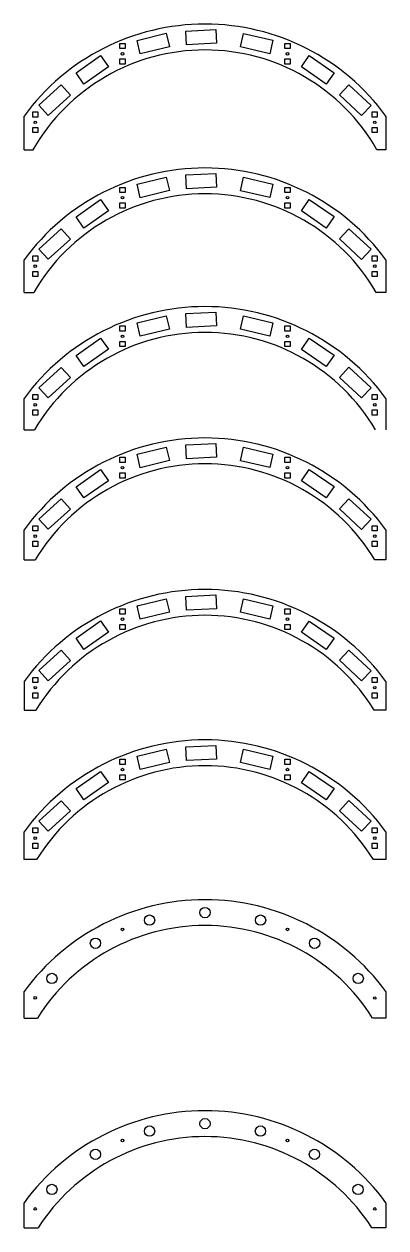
# Model space of a CAD drawing. Header units: millimetres. Extents: x -118 to 978, y -1989 to 612.
# Drawn here: x 436 to 856, y -1989 to -591 of the extents above; entities that cross this region are included whole.
import ezdxf

# ---------------------------------------------------------------- set-up
doc = ezdxf.new("R2010")
doc.units = ezdxf.units.MM
doc.layers.add('Holes', color=1, linetype='Continuous')

# ---------------------------------------------------------------- blocks, each defined once
blk = doc.blocks.new('Square hole unit')
for points in [[(-3, 6), (-3, 12), (3, 12), (3, 6)], [(-3, -12), (-3, -6), (3, -6), (3, -12)]]:
    blk.add_lwpolyline(points, close=True)
blk.add_circle((0, 0), 1.5)
blk = doc.blocks.new('Level 3')
for p, q in [((-210, -130.8), (-199.6, -130.8)), ((210, -130.8), (199.6, -130.8))]:
    blk.add_line(p, q)
for points in [[(-210, -130.8), (-210, -91.7)], [(210, -91.7), (210, -130.8)]]:
    blk.add_lwpolyline(points)
for radius, start, end in [(260, 36.1289, 143.8711), (230, 29.7693, 150.2307)]:
    blk.add_arc((0, -245), radius, start, end)
at = {"layer": 'Holes'}
for points in [[(-44.9, 4.3), (-41.2, -11.2), (-75.2, -19.5), (-78.9, -3.9)], [(-21.6, -9.1), (-22.4, 6.9), (12.6, 8.6), (13.4, -7.3)], [(41.2, -11.4), (44.8, 4.2), (78.9, -3.8), (75.3, -19.4)], [(-140.5, -54.7), (-149.7, -41.6), (-121.1, -21.5), (-111.9, -34.6)], [(149.8, -41.5), (140.7, -54.7), (111.9, -34.7), (121, -21.6)], [(-166.8, -55.6), (-156.1, -67.5), (-181.9, -91), (-192.7, -79.2)], [(156.2, -67.2), (167.1, -55.5), (192.7, -79.4), (181.7, -91.1)]]:
    blk.add_lwpolyline(points, close=True, dxfattribs=at)
for p in [(-95.8, -19.5), (95.8, -19.5), (-197, -99)]:
    blk.add_blockref('Square hole unit', p, dxfattribs=at)
at = {"layer": 'Holes', "rotation": 180}
blk.add_blockref('Square hole unit', (197, -99), dxfattribs=at)
blk = doc.blocks.new('Level 4')
for p, q in [((-210, -129.4), (-198.8, -129.4)), ((210, -129.4), (198.8, -129.4))]:
    blk.add_line(p, q)
for points in [[(-210, -129.4), (-210, -91.7)], [(210, -91.7), (210, -129.4)]]:
    blk.add_lwpolyline(points)
for radius, start, end in [(260, 36.1289, 143.8711), (230, 30.1716, 149.8284)]:
    blk.add_arc((0, -245), radius, start, end)
at = {"layer": 'Holes'}
for points in [[(-44.9, 4.3), (-41.2, -11.2), (-75.2, -19.5), (-78.9, -3.9)], [(-21.6, -9.1), (-22.4, 6.9), (12.6, 8.6), (13.4, -7.3)], [(41.2, -11.4), (44.8, 4.2), (78.9, -3.8), (75.3, -19.4)], [(-140.5, -54.7), (-149.7, -41.6), (-121.1, -21.5), (-111.9, -34.6)], [(149.8, -41.5), (140.7, -54.7), (111.9, -34.7), (121, -21.6)], [(-166.8, -55.6), (-156.1, -67.5), (-181.9, -91), (-192.7, -79.2)], [(156.2, -67.2), (167.1, -55.5), (192.7, -79.4), (181.7, -91.1)]]:
    blk.add_lwpolyline(points, close=True, dxfattribs=at)
for p in [(-95.8, -19.5), (95.8, -19.5), (-197, -99)]:
    blk.add_blockref('Square hole unit', p, dxfattribs=at)
at = {"layer": 'Holes', "rotation": 180}
blk.add_blockref('Square hole unit', (197, -99), dxfattribs=at)
blk = doc.blocks.new('Level 5')
blk.add_line((-210, -128), (-198, -128))
for points in [[(-210, -128), (-210, -91.7)], [(210, -91.7), (210, -128)]]:
    blk.add_lwpolyline(points)
for radius, start, end in [(260, 36.1289, 143.8711), (230, 30.5755, 149.4245)]:
    blk.add_arc((0, -245), radius, start, end)
at = {"layer": 'Holes'}
for points in [[(-44.9, 4.3), (-41.2, -11.2), (-75.2, -19.5), (-78.9, -3.9)], [(-21.6, -9.1), (-22.4, 6.9), (12.6, 8.6), (13.4, -7.3)], [(41.2, -11.4), (44.8, 4.2), (78.9, -3.8), (75.3, -19.4)], [(-140.5, -54.7), (-149.7, -41.6), (-121.1, -21.5), (-111.9, -34.6)], [(149.8, -41.5), (140.7, -54.7), (111.9, -34.7), (121, -21.6)], [(-166.8, -55.6), (-156.1, -67.5), (-181.9, -91), (-192.7, -79.2)], [(156.2, -67.2), (167.1, -55.5), (192.7, -79.4), (181.7, -91.1)]]:
    blk.add_lwpolyline(points, close=True, dxfattribs=at)
for p in [(-95.8, -19.5), (95.8, -19.5), (-197, -99)]:
    blk.add_blockref('Square hole unit', p, dxfattribs=at)
at = {"layer": 'Holes', "rotation": 180}
blk.add_blockref('Square hole unit', (197, -99), dxfattribs=at)
blk = doc.blocks.new('Level 6')
for p, q in [((-210, -126.6), (-197.2, -126.6)), ((210, -126.6), (197.2, -126.6))]:
    blk.add_line(p, q)
for points in [[(-210, -126.6), (-210, -91.7)], [(210, -91.7), (210, -126.6)]]:
    blk.add_lwpolyline(points)
for radius, start, end in [(260, 36.1289, 143.8711), (230, 30.9812, 149.0188)]:
    blk.add_arc((0, -245), radius, start, end)
at = {"layer": 'Holes'}
for points in [[(-44.9, 4.3), (-41.2, -11.2), (-75.2, -19.5), (-78.9, -3.9)], [(-21.6, -9.1), (-22.4, 6.9), (12.6, 8.6), (13.4, -7.3)], [(41.2, -11.4), (44.8, 4.2), (78.9, -3.8), (75.3, -19.4)], [(-140.5, -54.7), (-149.7, -41.6), (-121.1, -21.5), (-111.9, -34.6)], [(149.8, -41.5), (140.7, -54.7), (111.9, -34.7), (121, -21.6)], [(-166.8, -55.6), (-156.1, -67.5), (-181.9, -91), (-192.7, -79.2)], [(156.2, -67.2), (167.1, -55.5), (192.7, -79.4), (181.7, -91.1)]]:
    blk.add_lwpolyline(points, close=True, dxfattribs=at)
for p in [(-95.8, -19.5), (95.8, -19.5), (-197, -99)]:
    blk.add_blockref('Square hole unit', p, dxfattribs=at)
at = {"layer": 'Holes', "rotation": 180}
blk.add_blockref('Square hole unit', (197, -99), dxfattribs=at)
blk = doc.blocks.new('Level 7')
for p, q in [((-210, -91.7), (-210, -91.7)), ((-210, -91.7), (-210, -125.2)), ((-210, -125.2), (-210, -125.2)), ((-210, -125.2), (-196.3, -125.2)), ((-210, -125.2), (-210, -125.2)), ((210, -125.2), (196.3, -125.2))]:
    blk.add_line(p, q)
blk.add_lwpolyline([(210, -91.7), (210, -125.2)])
for radius, start, end in [(260, 36.1289, 143.8711), (230, 31.3886, 148.6114)]:
    blk.add_arc((0, -245), radius, start, end)
at = {"layer": 'Holes'}
for points in [[(-44.9, 4.3), (-41.2, -11.2), (-75.2, -19.5), (-78.9, -3.9)], [(-21.6, -9.1), (-22.4, 6.9), (12.6, 8.6), (13.4, -7.3)], [(41.2, -11.4), (44.8, 4.2), (78.9, -3.8), (75.3, -19.4)], [(-140.5, -54.7), (-149.7, -41.6), (-121.1, -21.5), (-111.9, -34.6)], [(149.8, -41.5), (140.7, -54.7), (111.9, -34.7), (121, -21.6)], [(-166.8, -55.6), (-156.1, -67.5), (-181.9, -91), (-192.7, -79.2)], [(156.2, -67.2), (167.1, -55.5), (192.7, -79.4), (181.7, -91.1)]]:
    blk.add_lwpolyline(points, close=True, dxfattribs=at)
for p in [(-95.8, -19.5), (95.8, -19.5), (-197, -99)]:
    blk.add_blockref('Square hole unit', p, dxfattribs=at)
at = {"layer": 'Holes', "rotation": 180}
blk.add_blockref('Square hole unit', (197, -99), dxfattribs=at)
blk = doc.blocks.new('Level 8')
for p, q in [((-195.5, -123.8), (-210, -123.8)), ((210, -123.8), (195.5, -123.8))]:
    blk.add_line(p, q)
for points in [[(-210, -123.8), (-210, -91.7)], [(210, -91.7), (210, -123.8)]]:
    blk.add_lwpolyline(points)
for radius, start, end in [(260, 36.1289, 143.8711), (230, 31.7977, 148.2023)]:
    blk.add_arc((0, -245), radius, start, end)
at = {"layer": 'Holes'}
for points in [[(-44.9, 4.3), (-41.2, -11.2), (-75.2, -19.5), (-78.9, -3.9)], [(-21.6, -9.1), (-22.4, 6.9), (12.6, 8.6), (13.4, -7.3)], [(41.2, -11.4), (44.8, 4.2), (78.9, -3.8), (75.3, -19.4)], [(-140.5, -54.7), (-149.7, -41.6), (-121.1, -21.5), (-111.9, -34.6)], [(149.8, -41.5), (140.7, -54.7), (111.9, -34.7), (121, -21.6)], [(-166.8, -55.6), (-156.1, -67.5), (-181.9, -91), (-192.7, -79.2)], [(156.2, -67.2), (167.1, -55.5), (192.7, -79.4), (181.7, -91.1)]]:
    blk.add_lwpolyline(points, close=True, dxfattribs=at)
for p in [(-95.8, -19.5), (95.8, -19.5), (-197, -99)]:
    blk.add_blockref('Square hole unit', p, dxfattribs=at)
at = {"layer": 'Holes', "rotation": 180}
blk.add_blockref('Square hole unit', (197, -99), dxfattribs=at)
blk = doc.blocks.new('Level 9')
for p, q in [((874, -1621.7), (889.4, -1621.7)), ((1294, -1621.7), (1278.7, -1621.7))]:
    blk.add_line(p, q)
for points in [[(874, -1621.7), (874, -1590.9)], [(1294, -1590.9), (1294, -1621.7)]]:
    blk.add_lwpolyline(points)
for radius, start, end in [(260, 36.1289, 143.8711), (230, 32.2087, 147.7913)]:
    blk.add_arc((1084, -1744.2), radius, start, end)
at = {"layer": 'Holes'}
for centre, radius in [((1084, -1499.2), 6), ((1019.6, -1507.9), 6), ((1148.5, -1507.9), 6), ((988.3, -1518.7), 1.5), ((1179.8, -1518.7), 1.5), ((956.9, -1534.8), 6), ((1211.2, -1534.8), 6), ((906.3, -1575.6), 6), ((1261.8, -1575.6), 6), ((887, -1598.2), 1.5), ((1281, -1598.3), 1.5)]:
    blk.add_circle(centre, radius, dxfattribs=at)
blk = doc.blocks.new('Level 10')
for p, q in [((-210, -121), (-193.7, -121)), ((210, -121), (193.7, -121))]:
    blk.add_line(p, q)
for points in [[(-210, -121), (-210, -91.7)], [(210, -91.7), (210, -121)]]:
    blk.add_lwpolyline(points)
for radius, start, end in [(260, 36.1289, 143.8711), (230, 32.6215, 147.3785)]:
    blk.add_arc((0, -245), radius, start, end)
at = {"layer": 'Holes'}
for centre, radius in [((0, 0), 6), ((-64.4, -8.6), 6), ((64.4, -8.6), 6), ((-95.8, -19.5), 1.5), ((95.8, -19.5), 1.5), ((-127.1, -35.6), 6), ((127.1, -35.6), 6), ((-177.7, -76.4), 6), ((177.7, -76.4), 6), ((-197, -99), 1.5), ((197, -99), 1.5)]:
    blk.add_circle(centre, radius, dxfattribs=at)

msp = doc.modelspace()

# ---------------------------------------------------------------- block references
for name, p in [('Level 3', (645.5, -606.2)), ('Level 4', (645.5, -773.2)), ('Level 5', (645.5, -934.1)), ('Level 6', (645.5, -1086.6)), ('Level 7', (645.5, -1262.5)), ('Level 8', (645.5, -1437.1)), ('Level 9', (-438.5, -123.4)), ('Level 10', (645.5, -1867.6))]:
    msp.add_blockref(name, p)

doc.saveas('drawing.dxf')
